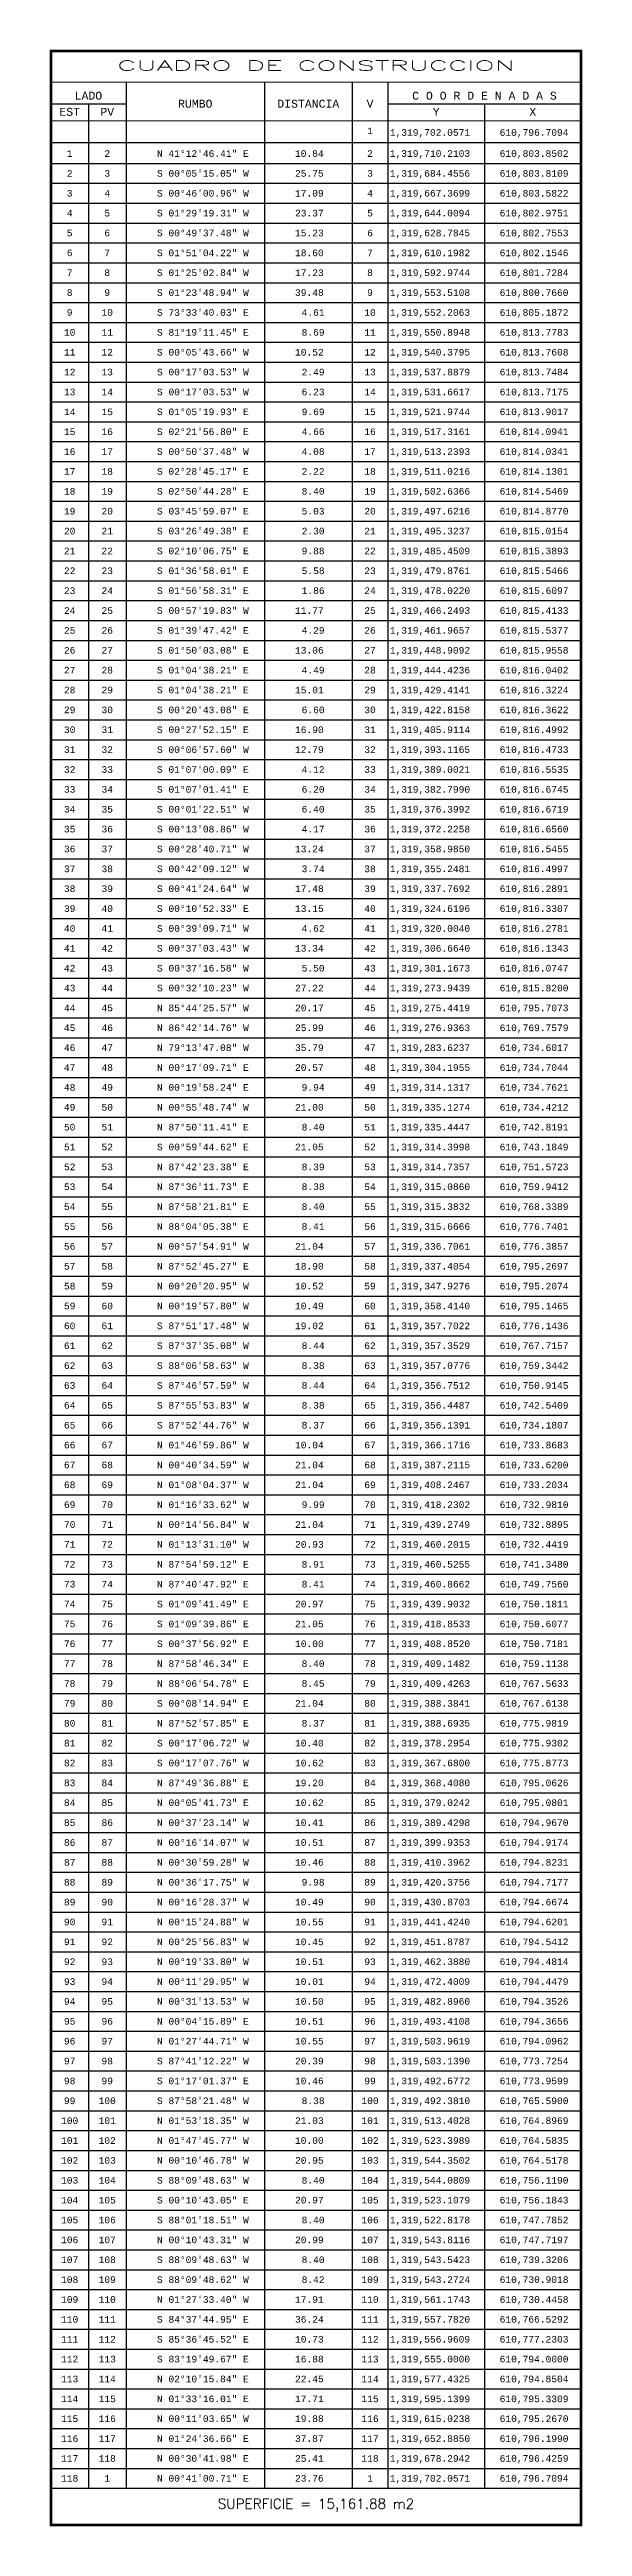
# Model space of a CAD drawing. Header units: millimetres. Extents: x 603916 to 1211550, y 1309898 to 2622648.
# Drawn here: x 605329.6 to 605425, y 1309898 to 1310341.7 of the extents above; entities that cross this region are included whole.
import ezdxf
from ezdxf.enums import TextEntityAlignment as Align

# ---------------------------------------------------------------- set-up
doc = ezdxf.new("R2010")
doc.units = ezdxf.units.MM
for name, color, linetype in [('CVL_CUADCON', 1, 'Continuous'), ('CVL_CUADCON_LIN', 8, 'Continuous'), ('CVL_CUADCON_TIT', 1, 'Continuous'), ('CVL_CUADCON_TX', 2, 'Continuous')]:
    doc.layers.add(name, color=color, linetype=linetype)
doc.styles.add('HUECA1', font='HUECA1.shx')
doc.styles.add('MONOTXT4', font='MONOTXT4.shx')

msp = doc.modelspace()

# ---------------------------------------------------------------- texts
at = {"layer": 'CVL_CUADCON_TIT', "color": 1, "lineweight": 30, "ltscale": 0.5, "style": 'HUECA1', "width": 1.758658}
msp.add_text('CUADRO DE CONSTRUCCION', height=1.77979, dxfattribs=at).set_placement((605341.713, 1310337.954), (605412.873, 1310337.954), align=Align.FIT)
at = {"layer": 'CVL_CUADCON_TIT', "color": 1, "lineweight": 30, "ltscale": 0.5, "style": 'MONOTXT4'}
for s, height, p in [('EST', 1.4238, (605333.206, 1310329.845)), ('LADO', 1.4238, (605336.563, 1310332.736)), ('PV', 1.4238, (605339.933, 1310329.845)), ('C O O R D E N A D A S', 1.42383, (605407.447, 1310332.736)), ('Y', 1.424, (605398.809, 1310329.845)), ('X', 1.424, (605416.096, 1310329.845))]:
    msp.add_text(s, height=height, dxfattribs=at).set_placement(p, align=Align.CENTER)
at = {"layer": 'CVL_CUADCON_TIT', "color": 1, "lineweight": 30, "ltscale": 0.5}
for s, height, style, p in [('RUMBO', 1.4238, 'MONOTXT4', (605355.678, 1310332.009)), ('DISTANCIA', 1.4238, 'MONOTXT4', (605375.909, 1310332.009)), ('V', 1.424, 'MONOTXT4', (605386.967, 1310332.009)), ('SUPERFICIE = 15,161.88 m2', 1.77979, 'HUECA1', (605377.293, 1309901.79))]:
    msp.add_text(s, height=height, dxfattribs=dict(at, style=style)).set_placement(p, align=Align.MIDDLE)
at = {"layer": 'CVL_CUADCON_TX', "color": 2, "lineweight": 30, "ltscale": 0.5, "style": 'MONOTXT4'}
for s, height, p in [('1', 1.187, (605386.962, 1310326.561)), ('1', 1.187, (605333.206, 1310322.493)), ('2', 1.187, (605339.927, 1310322.493)), ('2', 1.187, (605386.962, 1310322.493)), ('2', 1.187, (605333.206, 1310318.934)), ('3', 1.187, (605339.927, 1310318.934)), ('3', 1.187, (605386.962, 1310318.934)), ('4', 1.187, (605333.206, 1310311.815)), ('3', 1.187, (605333.206, 1310315.374)), ('4', 1.187, (605339.927, 1310315.374)), ('5', 1.187, (605339.927, 1310311.815)), ('4', 1.187, (605386.962, 1310315.374)), ('5', 1.187, (605386.962, 1310311.815)), ('5', 1.187, (605333.206, 1310308.255)), ('6', 1.187, (605339.927, 1310308.255)), ('6', 1.187, (605386.962, 1310308.255)), ('6', 1.187, (605333.206, 1310304.696)), ('7', 1.187, (605339.927, 1310304.696)), ('7', 1.187, (605386.962, 1310304.696)), ('7', 1.187, (605333.206, 1310301.136)), ('8', 1.187, (605339.927, 1310301.136)), ('8', 1.187, (605386.962, 1310301.136)), ('8', 1.187, (605333.206, 1310297.576)), ('9', 1.187, (605333.206, 1310294.017)), ('10', 1.1865, (605339.927, 1310294.017)), ('9', 1.187, (605339.927, 1310297.576)), ('10', 1.1865, (605386.962, 1310294.017)), ('9', 1.187, (605386.962, 1310297.576)), ('10', 1.1865, (605333.206, 1310290.457)), ('11', 1.1865, (605339.927, 1310290.457)), ('11', 1.1865, (605386.962, 1310290.457)), ('11', 1.1865, (605333.206, 1310286.898)), ('12', 1.1865, (605339.927, 1310286.898)), ('12', 1.1865, (605386.962, 1310286.898)), ('12', 1.1865, (605333.206, 1310283.338)), ('13', 1.1865, (605339.927, 1310283.338)), ('13', 1.1865, (605386.962, 1310283.338)), ('13', 1.1865, (605333.206, 1310279.778)), ('14', 1.1865, (605333.206, 1310276.219)), ('14', 1.1865, (605339.927, 1310279.778)), ('15', 1.1865, (605339.927, 1310276.219)), ('14', 1.1865, (605386.962, 1310279.778)), ('15', 1.1865, (605386.962, 1310276.219)), ('15', 1.1865, (605333.206, 1310272.659)), ('16', 1.1865, (605339.927, 1310272.659)), ('16', 1.1865, (605386.962, 1310272.659)), ('16', 1.1865, (605333.206, 1310269.1)), ('17', 1.1865, (605339.927, 1310269.1)), ('17', 1.1865, (605386.962, 1310269.1)), ('17', 1.1865, (605333.206, 1310265.54)), ('18', 1.1865, (605339.927, 1310265.54)), ('18', 1.1865, (605386.962, 1310265.54)), ('18', 1.1865, (605333.206, 1310261.981)), ('19', 1.1865, (605333.206, 1310258.421)), ('20', 1.1865, (605339.927, 1310258.421)), ('19', 1.1865, (605339.927, 1310261.981)), ('20', 1.1865, (605386.962, 1310258.421)), ('19', 1.1865, (605386.962, 1310261.981)), ('20', 1.1865, (605333.206, 1310254.861)), ('21', 1.1865, (605339.927, 1310254.861)), ('21', 1.1865, (605386.962, 1310254.861)), ('21', 1.1865, (605333.206, 1310251.302)), ('22', 1.1865, (605339.927, 1310251.302)), ('22', 1.1865, (605386.962, 1310251.302)), ('22', 1.1865, (605333.206, 1310247.742)), ('23', 1.1865, (605339.927, 1310247.742)), ('23', 1.1865, (605386.962, 1310247.742)), ('23', 1.1865, (605333.206, 1310244.183)), ('24', 1.1865, (605333.206, 1310240.623)), ('24', 1.1865, (605339.927, 1310244.183)), ('25', 1.1865, (605339.927, 1310240.623)), ('24', 1.1865, (605386.962, 1310244.183)), ('25', 1.1865, (605386.962, 1310240.623)), ('25', 1.1865, (605333.206, 1310237.063)), ('26', 1.1865, (605339.927, 1310237.063)), ('26', 1.1865, (605386.962, 1310237.063)), ('26', 1.1865, (605333.206, 1310233.504)), ('27', 1.1865, (605339.927, 1310233.504)), ('27', 1.1865, (605386.962, 1310233.504)), ('27', 1.1865, (605333.206, 1310229.944)), ('28', 1.1865, (605339.927, 1310229.944)), ('28', 1.1865, (605386.962, 1310229.944)), ('28', 1.1865, (605333.206, 1310226.385)), ('29', 1.1865, (605333.206, 1310222.825)), ('30', 1.1865, (605339.927, 1310222.825)), ('29', 1.1865, (605339.927, 1310226.385)), ('30', 1.1865, (605386.962, 1310222.825)), ('29', 1.1865, (605386.962, 1310226.385)), ('30', 1.1865, (605333.206, 1310219.266)), ('31', 1.1865, (605339.927, 1310219.266)), ('31', 1.1865, (605386.962, 1310219.266)), ('31', 1.1865, (605333.206, 1310215.706)), ('32', 1.1865, (605339.927, 1310215.706)), ('32', 1.1865, (605386.962, 1310215.706)), ('32', 1.1865, (605333.206, 1310212.146)), ('33', 1.1865, (605339.927, 1310212.146)), ('33', 1.1865, (605386.962, 1310212.146)), ('33', 1.1865, (605333.206, 1310208.587)), ('34', 1.1865, (605333.206, 1310205.027)), ('34', 1.1865, (605339.927, 1310208.587)), ('35', 1.1865, (605339.927, 1310205.027)), ('34', 1.1865, (605386.962, 1310208.587)), ('35', 1.1865, (605386.962, 1310205.027)), ('35', 1.1865, (605333.206, 1310201.468)), ('36', 1.1865, (605339.927, 1310201.468)), ('36', 1.1865, (605386.962, 1310201.468)), ('36', 1.1865, (605333.206, 1310197.908)), ('37', 1.1865, (605339.927, 1310197.908)), ('37', 1.1865, (605386.962, 1310197.908)), ('37', 1.1865, (605333.206, 1310194.348)), ('38', 1.1865, (605339.927, 1310194.348)), ('38', 1.1865, (605386.962, 1310194.348)), ('38', 1.1865, (605333.206, 1310190.789)), ('39', 1.1865, (605333.206, 1310187.229)), ('40', 1.1865, (605339.927, 1310187.229)), ('39', 1.1865, (605339.927, 1310190.789)), ('40', 1.1865, (605386.962, 1310187.229)), ('39', 1.1865, (605386.962, 1310190.789)), ('40', 1.1865, (605333.206, 1310183.67)), ('41', 1.1865, (605339.927, 1310183.67)), ('41', 1.1865, (605386.962, 1310183.67)), ('41', 1.1865, (605333.206, 1310180.11)), ('42', 1.1865, (605339.927, 1310180.11)), ('42', 1.1865, (605386.962, 1310180.11)), ('42', 1.1865, (605333.206, 1310176.55)), ('43', 1.1865, (605339.927, 1310176.55)), ('43', 1.1865, (605386.962, 1310176.55)), ('43', 1.1865, (605333.206, 1310172.991)), ('44', 1.1865, (605333.206, 1310169.431)), ('44', 1.1865, (605339.927, 1310172.991)), ('45', 1.1865, (605339.927, 1310169.431)), ('44', 1.1865, (605386.962, 1310172.991)), ('45', 1.1865, (605386.962, 1310169.431)), ('45', 1.1865, (605333.206, 1310165.872)), ('46', 1.1865, (605339.927, 1310165.872)), ('46', 1.1865, (605386.962, 1310165.872)), ('46', 1.1865, (605333.206, 1310162.312)), ('47', 1.1865, (605339.927, 1310162.312)), ('47', 1.1865, (605386.962, 1310162.312)), ('47', 1.1865, (605333.206, 1310158.753)), ('48', 1.1865, (605339.927, 1310158.753)), ('48', 1.1865, (605386.962, 1310158.753)), ('48', 1.1865, (605333.206, 1310155.193)), ('49', 1.1865, (605333.206, 1310151.633)), ('49', 1.1865, (605339.927, 1310155.193)), ('50', 1.1865, (605339.927, 1310151.633)), ('49', 1.1865, (605386.962, 1310155.193)), ('50', 1.1865, (605386.962, 1310151.633)), ('50', 1.1865, (605333.206, 1310148.074)), ('51', 1.1865, (605339.927, 1310148.074)), ('51', 1.1865, (605386.962, 1310148.074)), ('51', 1.1865, (605333.206, 1310144.514)), ('52', 1.1865, (605339.927, 1310144.514)), ('52', 1.1865, (605386.962, 1310144.514)), ('52', 1.1865, (605333.206, 1310140.955)), ('53', 1.1865, (605339.927, 1310140.955)), ('53', 1.1865, (605386.962, 1310140.955)), ('53', 1.1865, (605333.206, 1310137.395)), ('54', 1.1865, (605333.206, 1310133.835)), ('54', 1.1865, (605339.927, 1310137.395)), ('55', 1.1865, (605339.927, 1310133.835)), ('54', 1.1865, (605386.962, 1310137.395)), ('55', 1.1865, (605386.962, 1310133.835)), ('55', 1.1865, (605333.206, 1310130.276)), ('56', 1.1865, (605339.927, 1310130.276)), ('56', 1.1865, (605386.962, 1310130.276)), ('56', 1.1865, (605333.206, 1310126.716)), ('57', 1.1865, (605339.927, 1310126.716)), ('57', 1.1865, (605386.962, 1310126.716)), ('57', 1.1865, (605333.206, 1310123.157)), ('58', 1.1865, (605339.927, 1310123.157)), ('58', 1.1865, (605386.962, 1310123.157)), ('58', 1.1865, (605333.206, 1310119.597)), ('59', 1.1865, (605333.206, 1310116.038)), ('59', 1.1865, (605339.927, 1310119.597)), ('60', 1.1865, (605339.927, 1310116.038)), ('59', 1.1865, (605386.962, 1310119.597)), ('60', 1.1865, (605386.962, 1310116.038)), ('60', 1.1865, (605333.206, 1310112.478)), ('61', 1.1865, (605339.927, 1310112.478)), ('61', 1.1865, (605386.962, 1310112.478)), ('61', 1.1865, (605333.206, 1310108.918)), ('62', 1.1865, (605339.927, 1310108.918)), ('62', 1.1865, (605386.962, 1310108.918)), ('62', 1.1865, (605333.206, 1310105.359)), ('63', 1.1865, (605339.927, 1310105.359)), ('63', 1.1865, (605386.962, 1310105.359)), ('63', 1.1865, (605333.206, 1310101.799)), ('64', 1.1865, (605333.206, 1310098.24)), ('64', 1.1865, (605339.927, 1310101.799)), ('65', 1.1865, (605339.927, 1310098.24)), ('64', 1.1865, (605386.962, 1310101.799)), ('65', 1.1865, (605386.962, 1310098.24)), ('65', 1.1865, (605333.206, 1310094.68)), ('66', 1.1865, (605339.927, 1310094.68)), ('66', 1.1865, (605386.962, 1310094.68)), ('66', 1.1865, (605333.206, 1310091.12)), ('67', 1.1865, (605339.927, 1310091.12)), ('67', 1.1865, (605386.962, 1310091.12)), ('67', 1.1865, (605333.206, 1310087.561)), ('68', 1.1865, (605339.927, 1310087.561)), ('68', 1.1865, (605386.962, 1310087.561)), ('68', 1.1865, (605333.206, 1310084.001)), ('69', 1.1865, (605333.206, 1310080.442)), ('69', 1.1865, (605339.927, 1310084.001)), ('70', 1.1865, (605339.927, 1310080.442)), ('69', 1.1865, (605386.962, 1310084.001)), ('70', 1.1865, (605386.962, 1310080.442)), ('70', 1.1865, (605333.206, 1310076.882)), ('71', 1.1865, (605339.927, 1310076.882)), ('71', 1.1865, (605386.962, 1310076.882)), ('71', 1.1865, (605333.206, 1310073.323)), ('72', 1.1865, (605339.927, 1310073.323)), ('72', 1.1865, (605386.962, 1310073.323)), ('72', 1.1865, (605333.206, 1310069.763)), ('73', 1.1865, (605339.927, 1310069.763)), ('73', 1.1865, (605386.962, 1310069.763)), ('73', 1.1865, (605333.206, 1310066.203)), ('74', 1.1865, (605333.206, 1310062.644)), ('74', 1.1865, (605339.927, 1310066.203)), ('75', 1.1865, (605339.927, 1310062.644)), ('74', 1.1865, (605386.962, 1310066.203)), ('75', 1.1865, (605386.962, 1310062.644)), ('75', 1.1865, (605333.206, 1310059.084)), ('76', 1.1865, (605339.927, 1310059.084)), ('76', 1.1865, (605386.962, 1310059.084)), ('76', 1.1865, (605333.206, 1310055.525)), ('77', 1.1865, (605339.927, 1310055.525)), ('77', 1.1865, (605386.962, 1310055.525)), ('77', 1.1865, (605333.206, 1310051.965)), ('78', 1.1865, (605339.927, 1310051.965)), ('78', 1.1865, (605386.962, 1310051.965)), ('78', 1.1865, (605333.206, 1310048.405)), ('79', 1.1865, (605333.206, 1310044.846)), ('80', 1.1865, (605339.927, 1310044.846)), ('79', 1.1865, (605339.927, 1310048.405)), ('80', 1.1865, (605386.962, 1310044.846)), ('79', 1.1865, (605386.962, 1310048.405)), ('80', 1.1865, (605333.206, 1310041.286)), ('81', 1.1865, (605339.927, 1310041.286)), ('81', 1.1865, (605386.962, 1310041.286)), ('81', 1.1865, (605333.206, 1310037.727)), ('82', 1.1865, (605339.927, 1310037.727)), ('82', 1.1865, (605386.962, 1310037.727)), ('82', 1.1865, (605333.206, 1310034.167)), ('83', 1.1865, (605339.927, 1310034.167)), ('83', 1.1865, (605386.962, 1310034.167)), ('83', 1.1865, (605333.206, 1310030.608)), ('84', 1.1865, (605333.206, 1310027.048)), ('84', 1.1865, (605339.927, 1310030.608)), ('85', 1.1865, (605339.927, 1310027.048)), ('84', 1.1865, (605386.962, 1310030.608)), ('85', 1.1865, (605386.962, 1310027.048)), ('85', 1.1865, (605333.206, 1310023.488)), ('86', 1.1865, (605339.927, 1310023.488)), ('86', 1.1865, (605386.962, 1310023.488)), ('86', 1.1865, (605333.206, 1310019.929)), ('87', 1.1865, (605339.927, 1310019.929)), ('87', 1.1865, (605386.962, 1310019.929)), ('87', 1.1865, (605333.206, 1310016.369)), ('88', 1.1865, (605339.927, 1310016.369)), ('88', 1.1865, (605386.962, 1310016.369)), ('88', 1.1865, (605333.206, 1310012.81)), ('89', 1.1865, (605333.206, 1310009.25)), ('89', 1.1865, (605339.927, 1310012.81)), ('90', 1.1865, (605339.927, 1310009.25)), ('89', 1.1865, (605386.962, 1310012.81)), ('90', 1.1865, (605386.962, 1310009.25)), ('90', 1.1865, (605333.206, 1310005.69)), ('91', 1.1865, (605339.927, 1310005.69)), ('91', 1.1865, (605386.962, 1310005.69)), ('91', 1.1865, (605333.206, 1310002.131)), ('92', 1.1865, (605339.927, 1310002.131)), ('92', 1.1865, (605386.962, 1310002.131)), ('92', 1.1865, (605333.206, 1309998.571)), ('93', 1.1865, (605339.927, 1309998.571)), ('93', 1.1865, (605386.962, 1309998.571)), ('93', 1.1865, (605333.206, 1309995.012)), ('94', 1.1865, (605339.927, 1309995.012)), ('94', 1.1865, (605386.962, 1309995.012)), ('94', 1.1865, (605333.206, 1309991.452)), ('95', 1.1865, (605333.206, 1309987.893)), ('95', 1.1865, (605339.927, 1309991.452)), ('96', 1.1865, (605339.927, 1309987.893)), ('95', 1.1865, (605386.962, 1309991.452)), ('96', 1.1865, (605386.962, 1309987.893)), ('96', 1.1865, (605333.206, 1309984.333)), ('97', 1.1865, (605339.927, 1309984.333)), ('97', 1.1865, (605386.962, 1309984.333)), ('97', 1.1865, (605333.206, 1309980.773)), ('98', 1.1865, (605339.927, 1309980.773)), ('98', 1.1865, (605386.962, 1309980.773)), ('98', 1.1865, (605333.206, 1309977.214)), ('99', 1.1865, (605339.927, 1309977.214)), ('99', 1.1865, (605386.962, 1309977.214)), ('100', 1.1865, (605333.206, 1309970.095)), ('99', 1.1865, (605333.206, 1309973.654)), ('100', 1.1865, (605339.927, 1309973.654)), ('101', 1.1865, (605339.927, 1309970.095)), ('100', 1.1865, (605386.962, 1309973.654)), ('101', 1.1865, (605386.962, 1309970.095)), ('101', 1.1865, (605333.206, 1309966.535)), ('102', 1.1865, (605339.927, 1309966.535)), ('102', 1.1865, (605386.962, 1309966.535)), ('102', 1.1865, (605333.206, 1309962.975)), ('103', 1.1865, (605339.927, 1309962.975)), ('103', 1.1865, (605386.962, 1309962.975)), ('103', 1.1865, (605333.206, 1309959.416)), ('104', 1.1865, (605339.927, 1309959.416)), ('104', 1.1865, (605386.962, 1309959.416)), ('104', 1.1865, (605333.206, 1309955.856)), ('105', 1.1865, (605333.206, 1309952.297)), ('105', 1.1865, (605339.927, 1309955.856)), ('106', 1.1865, (605339.927, 1309952.297)), ('105', 1.1865, (605386.962, 1309955.856)), ('106', 1.1865, (605386.962, 1309952.297)), ('106', 1.1865, (605333.206, 1309948.737)), ('107', 1.1865, (605339.927, 1309948.737)), ('107', 1.1865, (605386.962, 1309948.737)), ('107', 1.1865, (605333.206, 1309945.178)), ('108', 1.1865, (605339.927, 1309945.178)), ('108', 1.1865, (605386.962, 1309945.178)), ('108', 1.1865, (605333.206, 1309941.618)), ('109', 1.1865, (605339.927, 1309941.618)), ('109', 1.1865, (605386.962, 1309941.618)), ('109', 1.1865, (605333.206, 1309938.058)), ('110', 1.1865, (605333.206, 1309934.499)), ('110', 1.1865, (605339.927, 1309938.058)), ('111', 1.1865, (605339.927, 1309934.499)), ('110', 1.1865, (605386.962, 1309938.058)), ('111', 1.1865, (605386.962, 1309934.499)), ('111', 1.1865, (605333.206, 1309930.939)), ('112', 1.1865, (605339.927, 1309930.939)), ('112', 1.1865, (605386.962, 1309930.939)), ('112', 1.1865, (605333.206, 1309927.38)), ('113', 1.1865, (605339.927, 1309927.38)), ('113', 1.1865, (605386.962, 1309927.38)), ('113', 1.1865, (605333.206, 1309923.82)), ('114', 1.1865, (605339.927, 1309923.82)), ('114', 1.1865, (605386.962, 1309923.82)), ('114', 1.1865, (605333.206, 1309920.26)), ('115', 1.1865, (605333.206, 1309916.701)), ('115', 1.1865, (605339.927, 1309920.26)), ('116', 1.1865, (605339.927, 1309916.701)), ('115', 1.1865, (605386.962, 1309920.26)), ('116', 1.1865, (605386.962, 1309916.701)), ('116', 1.1865, (605333.206, 1309913.141)), ('117', 1.1865, (605339.927, 1309913.141)), ('117', 1.1865, (605386.962, 1309913.141)), ('117', 1.1865, (605333.206, 1309909.582)), ('118', 1.1865, (605339.927, 1309909.582)), ('118', 1.1865, (605386.962, 1309909.582)), ('118', 1.1865, (605333.206, 1309906.022)), ('1', 1.187, (605339.927, 1309906.022)), ('1', 1.187, (605386.962, 1309906.022))]:
    msp.add_text(s, height=height, dxfattribs=at).set_placement(p, align=Align.CENTER)
for s, height, p in [('1,319,702.0571', 1.18653, (605390.503, 1310326.264)), ('610,796.7094', 1.18653, (605410.164, 1310326.264)), ('N 41%%d12\'46.41" E', 1.18653, (605348.832, 1310322.493)), ('10.84', 1.1865, (605373.536, 1310322.493)), ('1,319,710.2103', 1.18653, (605390.503, 1310322.493)), ('610,803.8502', 1.18653, (605410.164, 1310322.493)), ('S 00%%d05\'15.05" W', 1.18653, (605348.832, 1310318.934)), ('S 00%%d46\'00.96" W', 1.18653, (605348.832, 1310315.374)), ('25.75', 1.1865, (605373.536, 1310318.934)), ('1,319,684.4556', 1.18653, (605390.503, 1310318.934)), ('610,803.8109', 1.18653, (605410.164, 1310318.934)), ('S 01%%d29\'19.31" W', 1.18653, (605348.832, 1310311.815)), ('23.37', 1.1865, (605373.536, 1310311.815)), ('17.09', 1.1865, (605373.536, 1310315.374)), ('1,319,667.3699', 1.18653, (605390.503, 1310315.374)), ('1,319,644.0094', 1.18653, (605390.503, 1310311.815)), ('610,803.5822', 1.18653, (605410.164, 1310315.374)), ('610,802.9751', 1.18653, (605410.164, 1310311.815)), ('S 00%%d49\'37.48" W', 1.18653, (605348.832, 1310308.255)), ('15.23', 1.1865, (605373.536, 1310308.255)), ('1,319,628.7845', 1.18653, (605390.503, 1310308.255)), ('610,802.7553', 1.18653, (605410.164, 1310308.255)), ('S 01%%d51\'04.22" W', 1.18653, (605348.832, 1310304.696)), ('18.60', 1.1865, (605373.536, 1310304.696)), ('1,319,610.1982', 1.18653, (605390.503, 1310304.696)), ('610,802.1546', 1.18653, (605410.164, 1310304.696)), ('S 01%%d25\'02.84" W', 1.18653, (605348.832, 1310301.136)), ('S 01%%d23\'48.94" W', 1.18653, (605348.832, 1310297.576)), ('17.23', 1.1865, (605373.536, 1310301.136)), ('1,319,592.9744', 1.18653, (605390.503, 1310301.136)), ('610,801.7284', 1.18653, (605410.164, 1310301.136)), ('S 73%%d33\'40.03" E', 1.18653, (605348.832, 1310294.017)), ('39.48', 1.1865, (605373.536, 1310297.576)), ('4.61', 1.1865, (605374.722, 1310294.017)), ('1,319,553.5108', 1.18653, (605390.503, 1310297.576)), ('1,319,552.2063', 1.18653, (605390.503, 1310294.017)), ('610,800.7660', 1.18653, (605410.164, 1310297.576)), ('610,805.1872', 1.18653, (605410.164, 1310294.017)), ('S 81%%d19\'11.45" E', 1.18653, (605348.832, 1310290.457)), ('8.69', 1.1865, (605374.722, 1310290.457)), ('1,319,550.8948', 1.18653, (605390.503, 1310290.457)), ('610,813.7783', 1.18653, (605410.164, 1310290.457)), ('S 00%%d05\'43.66" W', 1.18653, (605348.832, 1310286.898)), ('10.52', 1.1865, (605373.536, 1310286.898)), ('1,319,540.3795', 1.18653, (605390.503, 1310286.898)), ('610,813.7608', 1.18653, (605410.164, 1310286.898)), ('S 00%%d17\'03.53" W', 1.18653, (605348.832, 1310283.338)), ('2.49', 1.1865, (605374.722, 1310283.338)), ('1,319,537.8879', 1.18653, (605390.503, 1310283.338)), ('610,813.7484', 1.18653, (605410.164, 1310283.338)), ('S 00%%d17\'03.53" W', 1.18653, (605348.832, 1310279.778)), ('S 01%%d05\'19.93" E', 1.18653, (605348.832, 1310276.219)), ('9.69', 1.1865, (605374.722, 1310276.219)), ('6.23', 1.1865, (605374.722, 1310279.778)), ('1,319,531.6617', 1.18653, (605390.503, 1310279.778)), ('1,319,521.9744', 1.18653, (605390.503, 1310276.219)), ('610,813.7175', 1.18653, (605410.164, 1310279.778)), ('610,813.9017', 1.18653, (605410.164, 1310276.219)), ('S 02%%d21\'56.80" E', 1.18653, (605348.832, 1310272.659)), ('4.66', 1.1865, (605374.722, 1310272.659)), ('1,319,517.3161', 1.18653, (605390.503, 1310272.659)), ('610,814.0941', 1.18653, (605410.164, 1310272.659)), ('S 00%%d50\'37.48" W', 1.18653, (605348.832, 1310269.1)), ('4.08', 1.1865, (605374.722, 1310269.1)), ('1,319,513.2393', 1.18653, (605390.503, 1310269.1)), ('610,814.0341', 1.18653, (605410.164, 1310269.1)), ('S 02%%d28\'45.17" E', 1.18653, (605348.832, 1310265.54)), ('2.22', 1.1865, (605374.722, 1310265.54)), ('1,319,511.0216', 1.18653, (605390.503, 1310265.54)), ('610,814.1301', 1.18653, (605410.164, 1310265.54)), ('S 02%%d50\'44.28" E', 1.18653, (605348.832, 1310261.981)), ('S 03%%d45\'59.07" E', 1.18653, (605348.832, 1310258.421)), ('5.03', 1.1865, (605374.722, 1310258.421)), ('8.40', 1.1865, (605374.722, 1310261.981)), ('1,319,502.6366', 1.18653, (605390.503, 1310261.981)), ('1,319,497.6216', 1.18653, (605390.503, 1310258.421)), ('610,814.5469', 1.18653, (605410.164, 1310261.981)), ('610,814.8770', 1.18653, (605410.164, 1310258.421)), ('S 03%%d26\'49.38" E', 1.18653, (605348.832, 1310254.861)), ('2.30', 1.1865, (605374.722, 1310254.861)), ('1,319,495.3237', 1.18653, (605390.503, 1310254.861)), ('610,815.0154', 1.18653, (605410.164, 1310254.861)), ('S 02%%d10\'06.75" E', 1.18653, (605348.832, 1310251.302)), ('9.88', 1.1865, (605374.722, 1310251.302)), ('1,319,485.4509', 1.18653, (605390.503, 1310251.302)), ('610,815.3893', 1.18653, (605410.164, 1310251.302)), ('S 01%%d36\'58.01" E', 1.18653, (605348.832, 1310247.742)), ('5.58', 1.1865, (605374.722, 1310247.742)), ('1,319,479.8761', 1.18653, (605390.503, 1310247.742)), ('610,815.5466', 1.18653, (605410.164, 1310247.742)), ('S 01%%d56\'58.31" E', 1.18653, (605348.832, 1310244.183)), ('S 00%%d57\'19.83" W', 1.18653, (605348.832, 1310240.623)), ('11.77', 1.1865, (605373.536, 1310240.623)), ('1.86', 1.1865, (605374.722, 1310244.183)), ('1,319,478.0220', 1.18653, (605390.503, 1310244.183)), ('1,319,466.2493', 1.18653, (605390.503, 1310240.623)), ('610,815.6097', 1.18653, (605410.164, 1310244.183)), ('610,815.4133', 1.18653, (605410.164, 1310240.623)), ('S 01%%d39\'47.42" E', 1.18653, (605348.832, 1310237.063)), ('4.29', 1.1865, (605374.722, 1310237.063)), ('1,319,461.9657', 1.18653, (605390.503, 1310237.063)), ('610,815.5377', 1.18653, (605410.164, 1310237.063)), ('S 01%%d50\'03.08" E', 1.18653, (605348.832, 1310233.504)), ('13.06', 1.1865, (605373.536, 1310233.504)), ('1,319,448.9092', 1.18653, (605390.503, 1310233.504)), ('610,815.9558', 1.18653, (605410.164, 1310233.504)), ('S 01%%d04\'38.21" E', 1.18653, (605348.832, 1310229.944)), ('4.49', 1.1865, (605374.722, 1310229.944)), ('1,319,444.4236', 1.18653, (605390.503, 1310229.944)), ('610,816.0402', 1.18653, (605410.164, 1310229.944)), ('S 01%%d04\'38.21" E', 1.18653, (605348.832, 1310226.385)), ('S 00%%d20\'43.08" E', 1.18653, (605348.832, 1310222.825)), ('15.01', 1.1865, (605373.536, 1310226.385)), ('6.60', 1.1865, (605374.722, 1310222.825)), ('1,319,429.4141', 1.18653, (605390.503, 1310226.385)), ('1,319,422.8158', 1.18653, (605390.503, 1310222.825)), ('610,816.3224', 1.18653, (605410.164, 1310226.385)), ('610,816.3622', 1.18653, (605410.164, 1310222.825)), ('S 00%%d27\'52.15" E', 1.18653, (605348.832, 1310219.266)), ('16.90', 1.1865, (605373.536, 1310219.266)), ('1,319,405.9114', 1.18653, (605390.503, 1310219.266)), ('610,816.4992', 1.18653, (605410.164, 1310219.266)), ('S 00%%d06\'57.60" W', 1.18653, (605348.832, 1310215.706)), ('12.79', 1.1865, (605373.536, 1310215.706)), ('1,319,393.1165', 1.18653, (605390.503, 1310215.706)), ('610,816.4733', 1.18653, (605410.164, 1310215.706)), ('S 01%%d07\'00.09" E', 1.18653, (605348.832, 1310212.146)), ('4.12', 1.1865, (605374.722, 1310212.146)), ('1,319,389.0021', 1.18653, (605390.503, 1310212.146)), ('610,816.5535', 1.18653, (605410.164, 1310212.146)), ('S 01%%d07\'01.41" E', 1.18653, (605348.832, 1310208.587)), ('S 00%%d01\'22.51" W', 1.18653, (605348.832, 1310205.027)), ('6.20', 1.1865, (605374.722, 1310208.587)), ('6.40', 1.1865, (605374.722, 1310205.027)), ('1,319,382.7990', 1.18653, (605390.503, 1310208.587)), ('1,319,376.3992', 1.18653, (605390.503, 1310205.027)), ('610,816.6745', 1.18653, (605410.164, 1310208.587)), ('610,816.6719', 1.18653, (605410.164, 1310205.027)), ('S 00%%d13\'08.86" W', 1.18653, (605348.832, 1310201.468)), ('4.17', 1.1865, (605374.722, 1310201.468)), ('1,319,372.2258', 1.18653, (605390.503, 1310201.468)), ('610,816.6560', 1.18653, (605410.164, 1310201.468)), ('S 00%%d28\'40.71" W', 1.18653, (605348.832, 1310197.908)), ('13.24', 1.1865, (605373.536, 1310197.908)), ('1,319,358.9850', 1.18653, (605390.503, 1310197.908)), ('610,816.5455', 1.18653, (605410.164, 1310197.908)), ('S 00%%d42\'09.12" W', 1.18653, (605348.832, 1310194.348)), ('3.74', 1.1865, (605374.722, 1310194.348)), ('1,319,355.2481', 1.18653, (605390.503, 1310194.348)), ('610,816.4997', 1.18653, (605410.164, 1310194.348)), ('S 00%%d41\'24.64" W', 1.18653, (605348.832, 1310190.789)), ('S 00%%d10\'52.33" E', 1.18653, (605348.832, 1310187.229)), ('17.48', 1.1865, (605373.536, 1310190.789)), ('13.15', 1.1865, (605373.536, 1310187.229)), ('1,319,337.7692', 1.18653, (605390.503, 1310190.789)), ('1,319,324.6196', 1.18653, (605390.503, 1310187.229)), ('610,816.2891', 1.18653, (605410.164, 1310190.789)), ('610,816.3307', 1.18653, (605410.164, 1310187.229)), ('S 00%%d39\'09.71" W', 1.18653, (605348.832, 1310183.67)), ('4.62', 1.1865, (605374.722, 1310183.67)), ('1,319,320.0040', 1.18653, (605390.503, 1310183.67)), ('610,816.2781', 1.18653, (605410.164, 1310183.67)), ('S 00%%d37\'03.43" W', 1.18653, (605348.832, 1310180.11)), ('13.34', 1.1865, (605373.536, 1310180.11)), ('1,319,306.6640', 1.18653, (605390.503, 1310180.11)), ('610,816.1343', 1.18653, (605410.164, 1310180.11)), ('S 00%%d37\'16.58" W', 1.18653, (605348.832, 1310176.55)), ('5.50', 1.1865, (605374.722, 1310176.55)), ('1,319,301.1673', 1.18653, (605390.503, 1310176.55)), ('610,816.0747', 1.18653, (605410.164, 1310176.55)), ('S 00%%d32\'10.23" W', 1.18653, (605348.832, 1310172.991)), ('N 85%%d44\'25.57" W', 1.18653, (605348.832, 1310169.431)), ('27.22', 1.1865, (605373.536, 1310172.991)), ('20.17', 1.1865, (605373.536, 1310169.431)), ('1,319,273.9439', 1.18653, (605390.503, 1310172.991)), ('1,319,275.4419', 1.18653, (605390.503, 1310169.431)), ('610,815.8200', 1.18653, (605410.164, 1310172.991)), ('610,795.7073', 1.18653, (605410.164, 1310169.431)), ('N 86%%d42\'14.76" W', 1.18653, (605348.832, 1310165.872)), ('25.99', 1.1865, (605373.536, 1310165.872)), ('1,319,276.9363', 1.18653, (605390.503, 1310165.872)), ('610,769.7579', 1.18653, (605410.164, 1310165.872)), ('N 79%%d13\'47.08" W', 1.18653, (605348.832, 1310162.312)), ('35.79', 1.1865, (605373.536, 1310162.312)), ('1,319,283.6237', 1.18653, (605390.503, 1310162.312)), ('610,734.6017', 1.18653, (605410.164, 1310162.312)), ('N 00%%d17\'09.71" E', 1.18653, (605348.832, 1310158.753)), ('20.57', 1.1865, (605373.536, 1310158.753)), ('1,319,304.1955', 1.18653, (605390.503, 1310158.753)), ('610,734.7044', 1.18653, (605410.164, 1310158.753)), ('N 00%%d19\'58.24" E', 1.18653, (605348.832, 1310155.193)), ('N 00%%d55\'48.74" W', 1.18653, (605348.832, 1310151.633)), ('21.00', 1.1865, (605373.536, 1310151.633)), ('9.94', 1.1865, (605374.722, 1310155.193)), ('1,319,314.1317', 1.18653, (605390.503, 1310155.193)), ('1,319,335.1274', 1.18653, (605390.503, 1310151.633)), ('610,734.7621', 1.18653, (605410.164, 1310155.193)), ('610,734.4212', 1.18653, (605410.164, 1310151.633)), ('N 87%%d50\'11.41" E', 1.18653, (605348.832, 1310148.074)), ('8.40', 1.1865, (605374.722, 1310148.074)), ('1,319,335.4447', 1.18653, (605390.503, 1310148.074)), ('610,742.8191', 1.18653, (605410.164, 1310148.074)), ('S 00%%d59\'44.62" E', 1.18653, (605348.832, 1310144.514)), ('21.05', 1.1865, (605373.536, 1310144.514)), ('1,319,314.3998', 1.18653, (605390.503, 1310144.514)), ('610,743.1849', 1.18653, (605410.164, 1310144.514)), ('N 87%%d42\'23.38" E', 1.18653, (605348.832, 1310140.955)), ('8.39', 1.1865, (605374.722, 1310140.955)), ('1,319,314.7357', 1.18653, (605390.503, 1310140.955)), ('610,751.5723', 1.18653, (605410.164, 1310140.955)), ('N 87%%d36\'11.73" E', 1.18653, (605348.832, 1310137.395)), ('N 87%%d58\'21.81" E', 1.18653, (605348.832, 1310133.835)), ('8.38', 1.1865, (605374.722, 1310137.395)), ('8.40', 1.1865, (605374.722, 1310133.835)), ('1,319,315.0860', 1.18653, (605390.503, 1310137.395)), ('1,319,315.3832', 1.18653, (605390.503, 1310133.835)), ('610,759.9412', 1.18653, (605410.164, 1310137.395)), ('610,768.3389', 1.18653, (605410.164, 1310133.835)), ('N 88%%d04\'05.38" E', 1.18653, (605348.832, 1310130.276)), ('8.41', 1.1865, (605374.722, 1310130.276)), ('1,319,315.6666', 1.18653, (605390.503, 1310130.276)), ('610,776.7401', 1.18653, (605410.164, 1310130.276)), ('N 00%%d57\'54.91" W', 1.18653, (605348.832, 1310126.716)), ('21.04', 1.1865, (605373.536, 1310126.716)), ('1,319,336.7061', 1.18653, (605390.503, 1310126.716)), ('610,776.3857', 1.18653, (605410.164, 1310126.716)), ('N 87%%d52\'45.27" E', 1.18653, (605348.832, 1310123.157)), ('18.90', 1.1865, (605373.536, 1310123.157)), ('1,319,337.4054', 1.18653, (605390.503, 1310123.157)), ('610,795.2697', 1.18653, (605410.164, 1310123.157)), ('N 00%%d20\'20.95" W', 1.18653, (605348.832, 1310119.597)), ('N 00%%d19\'57.80" W', 1.18653, (605348.832, 1310116.038)), ('10.52', 1.1865, (605373.536, 1310119.597)), ('10.49', 1.1865, (605373.536, 1310116.038)), ('1,319,347.9276', 1.18653, (605390.503, 1310119.597)), ('1,319,358.4140', 1.18653, (605390.503, 1310116.038)), ('610,795.2074', 1.18653, (605410.164, 1310119.597)), ('610,795.1465', 1.18653, (605410.164, 1310116.038)), ('S 87%%d51\'17.48" W', 1.18653, (605348.832, 1310112.478)), ('19.02', 1.1865, (605373.536, 1310112.478)), ('1,319,357.7022', 1.18653, (605390.503, 1310112.478)), ('610,776.1436', 1.18653, (605410.164, 1310112.478)), ('S 87%%d37\'35.08" W', 1.18653, (605348.832, 1310108.918)), ('8.44', 1.1865, (605374.722, 1310108.918)), ('1,319,357.3529', 1.18653, (605390.503, 1310108.918)), ('610,767.7157', 1.18653, (605410.164, 1310108.918)), ('S 88%%d06\'58.63" W', 1.18653, (605348.832, 1310105.359)), ('8.38', 1.1865, (605374.722, 1310105.359)), ('1,319,357.0776', 1.18653, (605390.503, 1310105.359)), ('610,759.3442', 1.18653, (605410.164, 1310105.359)), ('S 87%%d46\'57.59" W', 1.18653, (605348.832, 1310101.799)), ('S 87%%d55\'53.83" W', 1.18653, (605348.832, 1310098.24)), ('8.44', 1.1865, (605374.722, 1310101.799)), ('8.38', 1.1865, (605374.722, 1310098.24)), ('1,319,356.7512', 1.18653, (605390.503, 1310101.799)), ('1,319,356.4487', 1.18653, (605390.503, 1310098.24)), ('610,750.9145', 1.18653, (605410.164, 1310101.799)), ('610,742.5409', 1.18653, (605410.164, 1310098.24)), ('S 87%%d52\'44.76" W', 1.18653, (605348.832, 1310094.68)), ('8.37', 1.1865, (605374.722, 1310094.68)), ('1,319,356.1391', 1.18653, (605390.503, 1310094.68)), ('610,734.1807', 1.18653, (605410.164, 1310094.68)), ('N 01%%d46\'59.86" W', 1.18653, (605348.832, 1310091.12)), ('10.04', 1.1865, (605373.536, 1310091.12)), ('1,319,366.1716', 1.18653, (605390.503, 1310091.12)), ('610,733.8683', 1.18653, (605410.164, 1310091.12)), ('N 00%%d40\'34.59" W', 1.18653, (605348.832, 1310087.561)), ('21.04', 1.1865, (605373.536, 1310087.561)), ('1,319,387.2115', 1.18653, (605390.503, 1310087.561)), ('610,733.6200', 1.18653, (605410.164, 1310087.561)), ('N 01%%d08\'04.37" W', 1.18653, (605348.832, 1310084.001)), ('N 01%%d16\'33.62" W', 1.18653, (605348.832, 1310080.442)), ('21.04', 1.1865, (605373.536, 1310084.001)), ('9.99', 1.1865, (605374.722, 1310080.442)), ('1,319,408.2467', 1.18653, (605390.503, 1310084.001)), ('1,319,418.2302', 1.18653, (605390.503, 1310080.442)), ('610,733.2034', 1.18653, (605410.164, 1310084.001)), ('610,732.9810', 1.18653, (605410.164, 1310080.442)), ('N 00%%d14\'56.84" W', 1.18653, (605348.832, 1310076.882)), ('21.04', 1.1865, (605373.536, 1310076.882)), ('1,319,439.2749', 1.18653, (605390.503, 1310076.882)), ('610,732.8895', 1.18653, (605410.164, 1310076.882)), ('N 01%%d13\'31.10" W', 1.18653, (605348.832, 1310073.323)), ('20.93', 1.1865, (605373.536, 1310073.323)), ('1,319,460.2015', 1.18653, (605390.503, 1310073.323)), ('610,732.4419', 1.18653, (605410.164, 1310073.323)), ('N 87%%d54\'59.12" E', 1.18653, (605348.832, 1310069.763)), ('8.91', 1.1865, (605374.722, 1310069.763)), ('1,319,460.5255', 1.18653, (605390.503, 1310069.763)), ('610,741.3480', 1.18653, (605410.164, 1310069.763)), ('S 01%%d09\'41.49" E', 1.18653, (605348.832, 1310062.644)), ('N 87%%d40\'47.92" E', 1.18653, (605348.832, 1310066.203)), ('20.97', 1.1865, (605373.536, 1310062.644)), ('8.41', 1.1865, (605374.722, 1310066.203)), ('1,319,460.8662', 1.18653, (605390.503, 1310066.203)), ('1,319,439.9032', 1.18653, (605390.503, 1310062.644)), ('610,749.7560', 1.18653, (605410.164, 1310066.203)), ('610,750.1811', 1.18653, (605410.164, 1310062.644)), ('S 01%%d09\'39.86" E', 1.18653, (605348.832, 1310059.084)), ('21.05', 1.1865, (605373.536, 1310059.084)), ('1,319,418.8533', 1.18653, (605390.503, 1310059.084)), ('610,750.6077', 1.18653, (605410.164, 1310059.084)), ('S 00%%d37\'56.92" E', 1.18653, (605348.832, 1310055.525)), ('10.00', 1.1865, (605373.536, 1310055.525)), ('1,319,408.8520', 1.18653, (605390.503, 1310055.525)), ('610,750.7181', 1.18653, (605410.164, 1310055.525)), ('N 87%%d58\'46.34" E', 1.18653, (605348.832, 1310051.965)), ('8.40', 1.1865, (605374.722, 1310051.965)), ('1,319,409.1482', 1.18653, (605390.503, 1310051.965)), ('610,759.1138', 1.18653, (605410.164, 1310051.965)), ('S 00%%d08\'14.94" E', 1.18653, (605348.832, 1310044.846)), ('N 88%%d06\'54.78" E', 1.18653, (605348.832, 1310048.405)), ('21.04', 1.1865, (605373.536, 1310044.846)), ('8.45', 1.1865, (605374.722, 1310048.405)), ('1,319,409.4263', 1.18653, (605390.503, 1310048.405)), ('1,319,388.3841', 1.18653, (605390.503, 1310044.846)), ('610,767.5633', 1.18653, (605410.164, 1310048.405)), ('610,767.6138', 1.18653, (605410.164, 1310044.846)), ('N 87%%d52\'57.85" E', 1.18653, (605348.832, 1310041.286)), ('8.37', 1.1865, (605374.722, 1310041.286)), ('1,319,388.6935', 1.18653, (605390.503, 1310041.286)), ('610,775.9819', 1.18653, (605410.164, 1310041.286)), ('S 00%%d17\'06.72" W', 1.18653, (605348.832, 1310037.727)), ('10.40', 1.1865, (605373.536, 1310037.727)), ('1,319,378.2954', 1.18653, (605390.503, 1310037.727)), ('610,775.9302', 1.18653, (605410.164, 1310037.727)), ('S 00%%d17\'07.76" W', 1.18653, (605348.832, 1310034.167)), ('10.62', 1.1865, (605373.536, 1310034.167)), ('1,319,367.6800', 1.18653, (605390.503, 1310034.167)), ('610,775.8773', 1.18653, (605410.164, 1310034.167)), ('N 87%%d49\'36.88" E', 1.18653, (605348.832, 1310030.608)), ('N 00%%d05\'41.73" E', 1.18653, (605348.832, 1310027.048)), ('19.20', 1.1865, (605373.536, 1310030.608)), ('10.62', 1.1865, (605373.536, 1310027.048)), ('1,319,368.4080', 1.18653, (605390.503, 1310030.608)), ('1,319,379.0242', 1.18653, (605390.503, 1310027.048)), ('610,795.0626', 1.18653, (605410.164, 1310030.608)), ('610,795.0801', 1.18653, (605410.164, 1310027.048)), ('N 00%%d37\'23.14" W', 1.18653, (605348.832, 1310023.488)), ('10.41', 1.1865, (605373.536, 1310023.488)), ('1,319,389.4298', 1.18653, (605390.503, 1310023.488)), ('610,794.9670', 1.18653, (605410.164, 1310023.488)), ('N 00%%d16\'14.07" W', 1.18653, (605348.832, 1310019.929)), ('10.51', 1.1865, (605373.536, 1310019.929)), ('1,319,399.9353', 1.18653, (605390.503, 1310019.929)), ('610,794.9174', 1.18653, (605410.164, 1310019.929)), ('N 00%%d30\'59.28" W', 1.18653, (605348.832, 1310016.369)), ('10.46', 1.1865, (605373.536, 1310016.369)), ('1,319,410.3962', 1.18653, (605390.503, 1310016.369)), ('610,794.8231', 1.18653, (605410.164, 1310016.369)), ('N 00%%d36\'17.75" W', 1.18653, (605348.832, 1310012.81)), ('N 00%%d16\'28.37" W', 1.18653, (605348.832, 1310009.25)), ('10.49', 1.1865, (605373.536, 1310009.25)), ('9.98', 1.1865, (605374.722, 1310012.81)), ('1,319,420.3756', 1.18653, (605390.503, 1310012.81)), ('1,319,430.8703', 1.18653, (605390.503, 1310009.25)), ('610,794.7177', 1.18653, (605410.164, 1310012.81)), ('610,794.6674', 1.18653, (605410.164, 1310009.25)), ('N 00%%d15\'24.88" W', 1.18653, (605348.832, 1310005.69)), ('10.55', 1.1865, (605373.536, 1310005.69)), ('1,319,441.4240', 1.18653, (605390.503, 1310005.69)), ('610,794.6201', 1.18653, (605410.164, 1310005.69)), ('N 00%%d25\'56.83" W', 1.18653, (605348.832, 1310002.131)), ('10.45', 1.1865, (605373.536, 1310002.131)), ('1,319,451.8787', 1.18653, (605390.503, 1310002.131)), ('610,794.5412', 1.18653, (605410.164, 1310002.131)), ('N 00%%d19\'33.80" W', 1.18653, (605348.832, 1309998.571)), ('10.51', 1.1865, (605373.536, 1309998.571)), ('1,319,462.3880', 1.18653, (605390.503, 1309998.571)), ('610,794.4814', 1.18653, (605410.164, 1309998.571)), ('N 00%%d11\'29.95" W', 1.18653, (605348.832, 1309995.012)), ('N 00%%d31\'13.53" W', 1.18653, (605348.832, 1309991.452)), ('10.01', 1.1865, (605373.536, 1309995.012)), ('1,319,472.4009', 1.18653, (605390.503, 1309995.012)), ('610,794.4479', 1.18653, (605410.164, 1309995.012)), ('N 00%%d04\'15.89" E', 1.18653, (605348.832, 1309987.893)), ('10.50', 1.1865, (605373.536, 1309991.452)), ('10.51', 1.1865, (605373.536, 1309987.893)), ('1,319,482.8960', 1.18653, (605390.503, 1309991.452)), ('1,319,493.4108', 1.18653, (605390.503, 1309987.893)), ('610,794.3526', 1.18653, (605410.164, 1309991.452)), ('610,794.3656', 1.18653, (605410.164, 1309987.893)), ('N 01%%d27\'44.71" W', 1.18653, (605348.832, 1309984.333)), ('10.55', 1.1865, (605373.536, 1309984.333)), ('1,319,503.9619', 1.18653, (605390.503, 1309984.333)), ('610,794.0962', 1.18653, (605410.164, 1309984.333)), ('S 87%%d41\'12.22" W', 1.18653, (605348.832, 1309980.773)), ('20.39', 1.1865, (605373.536, 1309980.773)), ('1,319,503.1390', 1.18653, (605390.503, 1309980.773)), ('610,773.7254', 1.18653, (605410.164, 1309980.773)), ('S 01%%d17\'01.37" E', 1.18653, (605348.832, 1309977.214)), ('S 87%%d58\'21.48" W', 1.18653, (605348.832, 1309973.654)), ('10.46', 1.1865, (605373.536, 1309977.214)), ('1,319,492.6772', 1.18653, (605390.503, 1309977.214)), ('610,773.9599', 1.18653, (605410.164, 1309977.214)), ('N 01%%d53\'18.35" W', 1.18653, (605348.832, 1309970.095)), ('21.03', 1.1865, (605373.536, 1309970.095)), ('8.38', 1.1865, (605374.722, 1309973.654)), ('1,319,492.3810', 1.18653, (605390.503, 1309973.654)), ('1,319,513.4028', 1.18653, (605390.503, 1309970.095)), ('610,765.5900', 1.18653, (605410.164, 1309973.654)), ('610,764.8969', 1.18653, (605410.164, 1309970.095)), ('N 01%%d47\'45.77" W', 1.18653, (605348.832, 1309966.535)), ('10.00', 1.1865, (605373.536, 1309966.535)), ('1,319,523.3989', 1.18653, (605390.503, 1309966.535)), ('610,764.5835', 1.18653, (605410.164, 1309966.535)), ('N 00%%d10\'46.78" W', 1.18653, (605348.832, 1309962.975)), ('20.95', 1.1865, (605373.536, 1309962.975)), ('1,319,544.3502', 1.18653, (605390.503, 1309962.975)), ('610,764.5178', 1.18653, (605410.164, 1309962.975)), ('S 88%%d09\'48.63" W', 1.18653, (605348.832, 1309959.416)), ('8.40', 1.1865, (605374.722, 1309959.416)), ('1,319,544.0809', 1.18653, (605390.503, 1309959.416)), ('610,756.1190', 1.18653, (605410.164, 1309959.416)), ('S 00%%d10\'43.05" E', 1.18653, (605348.832, 1309955.856)), ('S 88%%d01\'18.51" W', 1.18653, (605348.832, 1309952.297)), ('20.97', 1.1865, (605373.536, 1309955.856)), ('8.40', 1.1865, (605374.722, 1309952.297)), ('1,319,523.1079', 1.18653, (605390.503, 1309955.856)), ('1,319,522.8178', 1.18653, (605390.503, 1309952.297)), ('610,756.1843', 1.18653, (605410.164, 1309955.856)), ('610,747.7852', 1.18653, (605410.164, 1309952.297)), ('N 00%%d10\'43.31" W', 1.18653, (605348.832, 1309948.737)), ('20.99', 1.1865, (605373.536, 1309948.737)), ('1,319,543.8116', 1.18653, (605390.503, 1309948.737)), ('610,747.7197', 1.18653, (605410.164, 1309948.737)), ('S 88%%d09\'48.63" W', 1.18653, (605348.832, 1309945.178)), ('8.40', 1.1865, (605374.722, 1309945.178)), ('1,319,543.5423', 1.18653, (605390.503, 1309945.178)), ('610,739.3206', 1.18653, (605410.164, 1309945.178)), ('S 88%%d09\'48.62" W', 1.18653, (605348.832, 1309941.618)), ('8.42', 1.1865, (605374.722, 1309941.618)), ('1,319,543.2724', 1.18653, (605390.503, 1309941.618)), ('610,730.9018', 1.18653, (605410.164, 1309941.618)), ('S 84%%d37\'44.95" E', 1.18653, (605348.832, 1309934.499)), ('N 01%%d27\'33.40" W', 1.18653, (605348.832, 1309938.058)), ('36.24', 1.1865, (605373.536, 1309934.499)), ('17.91', 1.1865, (605373.536, 1309938.058)), ('1,319,561.1743', 1.18653, (605390.503, 1309938.058)), ('1,319,557.7820', 1.18653, (605390.503, 1309934.499)), ('610,730.4458', 1.18653, (605410.164, 1309938.058)), ('610,766.5292', 1.18653, (605410.164, 1309934.499)), ('S 85%%d36\'45.52" E', 1.18653, (605348.832, 1309930.939)), ('10.73', 1.1865, (605373.536, 1309930.939)), ('1,319,556.9609', 1.18653, (605390.503, 1309930.939)), ('610,777.2303', 1.18653, (605410.164, 1309930.939)), ('S 83%%d19\'49.67" E', 1.18653, (605348.832, 1309927.38)), ('16.88', 1.1865, (605373.536, 1309927.38)), ('1,319,555.0000', 1.18653, (605390.503, 1309927.38)), ('610,794.0000', 1.18653, (605410.164, 1309927.38)), ('N 02%%d10\'15.84" E', 1.18653, (605348.832, 1309923.82)), ('22.45', 1.1865, (605373.536, 1309923.82)), ('1,319,577.4325', 1.18653, (605390.503, 1309923.82)), ('610,794.8504', 1.18653, (605410.164, 1309923.82)), ('N 01%%d33\'16.01" E', 1.18653, (605348.832, 1309920.26)), ('N 00%%d11\'03.65" W', 1.18653, (605348.832, 1309916.701)), ('17.71', 1.1865, (605373.536, 1309920.26)), ('19.88', 1.1865, (605373.536, 1309916.701)), ('1,319,595.1399', 1.18653, (605390.503, 1309920.26)), ('1,319,615.0238', 1.18653, (605390.503, 1309916.701)), ('610,795.3309', 1.18653, (605410.164, 1309920.26)), ('610,795.2670', 1.18653, (605410.164, 1309916.701)), ('N 01%%d24\'36.66" E', 1.18653, (605348.832, 1309913.141)), ('37.87', 1.1865, (605373.536, 1309913.141)), ('1,319,652.8850', 1.18653, (605390.503, 1309913.141)), ('610,796.1990', 1.18653, (605410.164, 1309913.141)), ('N 00%%d30\'41.98" E', 1.18653, (605348.832, 1309909.582)), ('25.41', 1.1865, (605373.536, 1309909.582)), ('1,319,678.2942', 1.18653, (605390.503, 1309909.582)), ('610,796.4259', 1.18653, (605410.164, 1309909.582)), ('N 00%%d41\'00.71" E', 1.18653, (605348.832, 1309906.022)), ('23.76', 1.1865, (605373.536, 1309906.022)), ('1,319,702.0571', 1.18653, (605390.503, 1309906.022)), ('610,796.7094', 1.18653, (605410.164, 1309906.022))]:
    msp.add_text(s, height=height, dxfattribs=at).set_placement(p)

# ---------------------------------------------------------------- linework, layer by layer
at = {"layer": 'CVL_CUADCON', "color": 1, "linetype": 'Continuous', "lineweight": 30, "const_width": 0.475, "flags": 128}
msp.add_lwpolyline([(605329.848, 1310341.478), (605424.738, 1310341.478), (605424.738, 1309898.23), (605329.848, 1309898.23)], close=True, dxfattribs=at)
at = {"layer": 'CVL_CUADCON', "color": 1, "linetype": 'Continuous', "lineweight": 30, "const_width": 0.178, "flags": 128}
for points in [[(605329.848, 1310335.843), (605424.738, 1310335.843)], [(605329.848, 1310328.94), (605424.738, 1310328.94)], [(605329.848, 1310079.255), (605424.738, 1310079.255)]]:
    msp.add_lwpolyline(points, dxfattribs=at)
at = {"layer": 'CVL_CUADCON_LIN', "color": 8, "linetype": 'Continuous', "lineweight": 30, "ltscale": 0.5}
for p, q in [((605343.29, 1310335.843), (605343.29, 1309904.836)), ((605368.054, 1310335.843), (605368.054, 1309904.836)), ((605383.767, 1310335.843), (605383.767, 1309904.836)), ((605390.158, 1310335.843), (605390.158, 1309904.836)), ((605329.848, 1310332.013), (605343.29, 1310332.013)), ((605336.563, 1310332.013), (605336.563, 1309904.836)), ((605390.158, 1310332.013), (605424.738, 1310332.013)), ((605407.448, 1310332.013), (605407.448, 1309904.836)), ((605329.848, 1310325.078), (605424.738, 1310325.078)), ((605329.848, 1310321.307), (605424.738, 1310321.307)), ((605329.848, 1310317.747), (605424.738, 1310317.747)), ((605329.848, 1310314.188), (605424.738, 1310314.188)), ((605329.848, 1310310.628), (605424.738, 1310310.628)), ((605329.848, 1310307.069), (605424.738, 1310307.069)), ((605329.848, 1310303.509), (605424.738, 1310303.509)), ((605329.848, 1310299.949), (605424.738, 1310299.949)), ((605329.848, 1310296.39), (605424.738, 1310296.39)), ((605329.848, 1310292.83), (605424.738, 1310292.83)), ((605329.848, 1310289.271), (605424.738, 1310289.271)), ((605329.848, 1310285.711), (605424.738, 1310285.711)), ((605329.848, 1310282.151), (605424.738, 1310282.151)), ((605329.848, 1310278.592), (605424.738, 1310278.592)), ((605329.848, 1310275.032), (605424.738, 1310275.032)), ((605329.848, 1310271.473), (605424.738, 1310271.473)), ((605329.848, 1310267.913), (605424.738, 1310267.913)), ((605329.848, 1310264.354), (605424.738, 1310264.354)), ((605329.848, 1310260.794), (605424.738, 1310260.794)), ((605329.848, 1310257.234), (605424.738, 1310257.234)), ((605329.848, 1310253.675), (605424.738, 1310253.675)), ((605329.848, 1310250.115), (605424.738, 1310250.115)), ((605329.848, 1310246.556), (605424.738, 1310246.556)), ((605329.848, 1310242.996), (605424.738, 1310242.996)), ((605329.848, 1310239.436), (605424.738, 1310239.436)), ((605329.848, 1310235.877), (605424.738, 1310235.877)), ((605329.848, 1310232.317), (605424.738, 1310232.317)), ((605329.848, 1310228.758), (605424.738, 1310228.758)), ((605329.848, 1310225.198), (605424.738, 1310225.198)), ((605329.848, 1310221.639), (605424.738, 1310221.639)), ((605329.848, 1310218.079), (605424.738, 1310218.079)), ((605329.848, 1310214.519), (605424.738, 1310214.519)), ((605329.848, 1310210.96), (605424.738, 1310210.96)), ((605329.848, 1310207.4), (605424.738, 1310207.4)), ((605329.848, 1310203.841), (605424.738, 1310203.841)), ((605329.848, 1310200.281), (605424.738, 1310200.281)), ((605329.848, 1310196.721), (605424.738, 1310196.721)), ((605329.848, 1310193.162), (605424.738, 1310193.162)), ((605329.848, 1310189.602), (605424.738, 1310189.602)), ((605329.848, 1310186.043), (605424.738, 1310186.043)), ((605329.848, 1310182.483), (605424.738, 1310182.483)), ((605329.848, 1310178.924), (605424.738, 1310178.924)), ((605329.848, 1310175.364), (605424.738, 1310175.364)), ((605329.848, 1310171.804), (605424.738, 1310171.804)), ((605329.848, 1310168.245), (605424.738, 1310168.245)), ((605329.848, 1310164.685), (605424.738, 1310164.685)), ((605329.848, 1310161.126), (605424.738, 1310161.126)), ((605329.848, 1310157.566), (605424.738, 1310157.566)), ((605329.848, 1310154.006), (605424.738, 1310154.006)), ((605329.848, 1310150.447), (605424.738, 1310150.447)), ((605329.848, 1310146.887), (605424.738, 1310146.887)), ((605329.848, 1310143.328), (605424.738, 1310143.328)), ((605329.848, 1310139.768), (605424.738, 1310139.768)), ((605329.848, 1310136.209), (605424.738, 1310136.209)), ((605329.848, 1310132.649), (605424.738, 1310132.649)), ((605329.848, 1310129.089), (605424.738, 1310129.089)), ((605329.848, 1310125.53), (605424.738, 1310125.53)), ((605329.848, 1310121.97), (605424.738, 1310121.97)), ((605329.848, 1310118.411), (605424.738, 1310118.411)), ((605329.848, 1310114.851), (605424.738, 1310114.851)), ((605329.848, 1310111.291), (605424.738, 1310111.291)), ((605329.848, 1310107.732), (605424.738, 1310107.732)), ((605329.848, 1310104.172), (605424.738, 1310104.172)), ((605329.848, 1310100.613), (605424.738, 1310100.613)), ((605329.848, 1310097.053), (605424.738, 1310097.053)), ((605329.848, 1310093.494), (605424.738, 1310093.494)), ((605329.848, 1310089.934), (605424.738, 1310089.934)), ((605329.848, 1310086.374), (605424.738, 1310086.374)), ((605329.848, 1310082.815), (605424.738, 1310082.815)), ((605329.848, 1310079.255), (605424.738, 1310079.255)), ((605329.848, 1310075.696), (605424.738, 1310075.696)), ((605329.848, 1310072.136), (605424.738, 1310072.136)), ((605329.848, 1310068.576), (605424.738, 1310068.576)), ((605329.848, 1310065.017), (605424.738, 1310065.017)), ((605329.848, 1310061.457), (605424.738, 1310061.457)), ((605329.848, 1310057.898), (605424.738, 1310057.898)), ((605329.848, 1310054.338), (605424.738, 1310054.338)), ((605329.848, 1310050.779), (605424.738, 1310050.779)), ((605329.848, 1310047.219), (605424.738, 1310047.219)), ((605329.848, 1310043.659), (605424.738, 1310043.659)), ((605329.848, 1310040.1), (605424.738, 1310040.1)), ((605329.848, 1310036.54), (605424.738, 1310036.54)), ((605329.848, 1310032.981), (605424.738, 1310032.981)), ((605329.848, 1310029.421), (605424.738, 1310029.421)), ((605329.848, 1310025.861), (605424.738, 1310025.861)), ((605329.848, 1310022.302), (605424.738, 1310022.302)), ((605329.848, 1310018.742), (605424.738, 1310018.742)), ((605329.848, 1310015.183), (605424.738, 1310015.183)), ((605329.848, 1310011.623), (605424.738, 1310011.623)), ((605329.848, 1310008.063), (605424.738, 1310008.063)), ((605329.848, 1310004.504), (605424.738, 1310004.504)), ((605329.848, 1310000.944), (605424.738, 1310000.944)), ((605329.848, 1309997.385), (605424.738, 1309997.385)), ((605329.848, 1309993.825), (605424.738, 1309993.825)), ((605329.848, 1309990.266), (605424.738, 1309990.266)), ((605329.848, 1309986.706), (605424.738, 1309986.706)), ((605329.848, 1309983.146), (605424.738, 1309983.146)), ((605329.848, 1309979.587), (605424.738, 1309979.587)), ((605329.848, 1309976.027), (605424.738, 1309976.027)), ((605329.848, 1309972.468), (605424.738, 1309972.468)), ((605329.848, 1309968.908), (605424.738, 1309968.908)), ((605329.848, 1309965.348), (605424.738, 1309965.348)), ((605329.848, 1309961.789), (605424.738, 1309961.789)), ((605329.848, 1309958.229), (605424.738, 1309958.229)), ((605329.848, 1309954.67), (605424.738, 1309954.67)), ((605329.848, 1309951.11), (605424.738, 1309951.11)), ((605329.848, 1309947.551), (605424.738, 1309947.551)), ((605329.848, 1309943.991), (605424.738, 1309943.991)), ((605329.848, 1309940.431), (605424.738, 1309940.431)), ((605329.848, 1309936.872), (605424.738, 1309936.872)), ((605329.848, 1309933.312), (605424.738, 1309933.312)), ((605329.848, 1309929.753), (605424.738, 1309929.753)), ((605329.848, 1309926.193), (605424.738, 1309926.193)), ((605329.848, 1309922.633), (605424.738, 1309922.633)), ((605329.848, 1309919.074), (605424.738, 1309919.074)), ((605329.848, 1309915.514), (605424.738, 1309915.514)), ((605329.848, 1309911.955), (605424.738, 1309911.955)), ((605329.848, 1309908.395), (605424.738, 1309908.395)), ((605329.848, 1309904.836), (605424.738, 1309904.836))]:
    msp.add_line(p, q, dxfattribs=at)

msp.set_redraw_order([(e.dxf.handle, doc.entitydb.next_handle()) for e in msp.query("TEXT MTEXT ATTDEF DIMENSION ARC_DIMENSION")])  # texts and dimensions are drawn at this point

doc.saveas('drawing.dxf')
